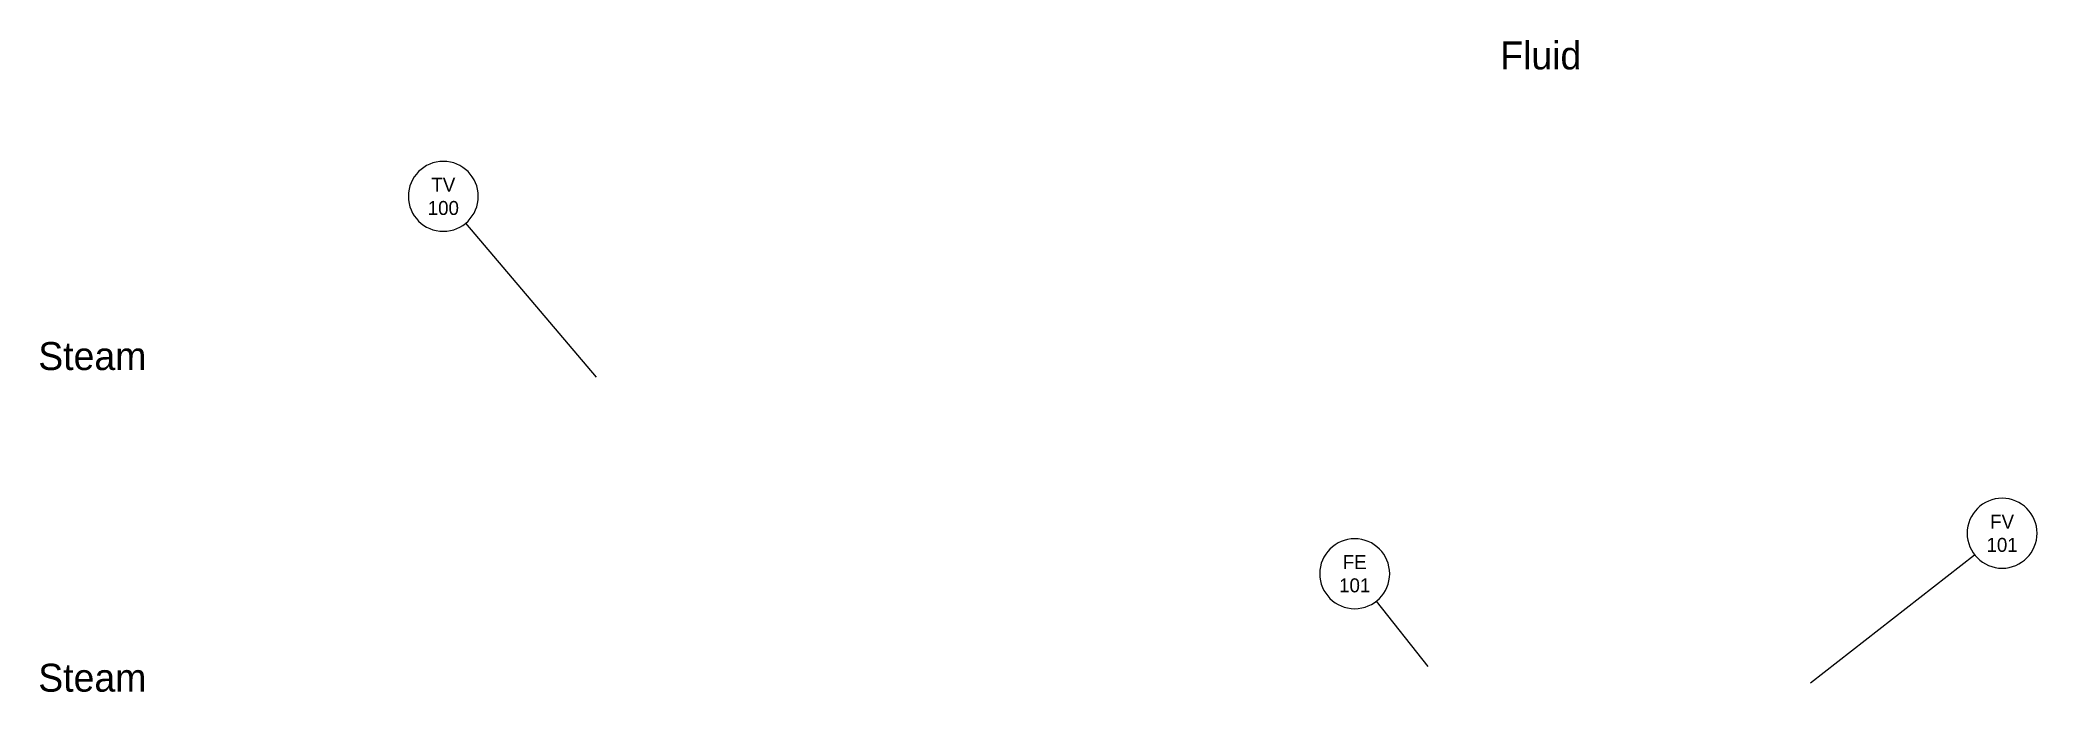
# Model space of a CAD drawing. Header units: millimetres. Extents: x 0 to 578, y 0 to 520.
# Drawn here: x 132.2 to 417.7, y 209.6 to 302.9 of the extents above; entities that cross this region are included whole.
import ezdxf
from ezdxf.enums import TextEntityAlignment as Align

# ---------------------------------------------------------------- set-up
doc = ezdxf.new("R2010")
doc.units = ezdxf.units.MM
doc.layers.get('0').update_dxf_attribs({"color": 250})
doc.layers.add('Text', color=7, linetype='Continuous')
doc.dimstyles.new('ISO-25', dxfattribs={"dimtxt": 2.5, "dimasz": 2.5, "dimexe": 1.25, "dimexo": 0.625, "dimtad": 1, "dimtxsty": 'Standard', "dimcen": 2.5, "dimadec": 0, "dimazin": 0, "dimtfac": 1, "dimtmove": 0, "dimatfit": 3, "dimfxl": 1, "dimarcsym": 0})

msp = doc.modelspace()

# ---------------------------------------------------------------- texts
at = {"layer": 'Text', "color": 250}
for s, p in [('Fluid', (341, 298.7)), ('Steam', (132, 255.7)), ('Steam', (132, 209.7))]:
    msp.add_text(s, height=4, dxfattribs=at).set_placement(p)

# ---------------------------------------------------------------- blocks, each defined once
blk = doc.blocks.new('*U106')
at = {"color": 0, "linetype": 'ByBlock', "lineweight": -2}
for start, end in [(0, 180), (180, 0)]:
    blk.add_arc((0, 0), 0.25, start, end, dxfattribs=at)
blk.add_wipeout([(-0.102, 0.149), (0.107, 0.151), (0.107, 0.024), (-0.102, 0.024)], dxfattribs=at)
blk.add_wipeout([(-0.118, -0.024), (0.122, -0.024), (0.122, -0.155), (-0.118, -0.155)], dxfattribs=at)
for tag, p in [('#(TargetObject.Type)', (0, 0.083)), ('#(TargetObject.LoopNumber)', (0, -0.083))]:
    blk.add_attdef(tag, text='', height=0.1, dxfattribs=at).set_placement(p, align=Align.MIDDLE_CENTER)
blk = doc.blocks.new('*U108')
at = {"color": 0, "linetype": 'ByBlock', "lineweight": -2}
for start, end in [(0, 180), (180, 0)]:
    blk.add_arc((0, 0), 0.25, start, end, dxfattribs=at)
blk.add_wipeout([(-0.12, 0.149), (0.125, 0.151), (0.125, 0.024), (-0.12, 0.024)], dxfattribs=at)
blk.add_wipeout([(-0.127, -0.024), (0.131, -0.024), (0.131, -0.155), (-0.127, -0.155)], dxfattribs=at)
for tag, p in [('#(TargetObject.Type)', (0, 0.083)), ('#(TargetObject.LoopNumber)', (0, -0.083))]:
    blk.add_attdef(tag, text='', height=0.1, dxfattribs=at).set_placement(p, align=Align.MIDDLE_CENTER)
blk = doc.blocks.new('*U113')
at = {"color": 0, "linetype": 'ByBlock', "lineweight": -2}
for start, end in [(0, 180), (180, 0)]:
    blk.add_arc((0, 0), 0.25, start, end, dxfattribs=at)
blk.add_wipeout([(-0.12, 0.149), (0.125, 0.151), (0.125, 0.024), (-0.12, 0.024)], dxfattribs=at)
blk.add_wipeout([(-0.118, -0.024), (0.122, -0.024), (0.122, -0.155), (-0.118, -0.155)], dxfattribs=at)
for tag, p in [('#(TargetObject.Type)', (0, 0.083)), ('#(TargetObject.LoopNumber)', (0, -0.083))]:
    blk.add_attdef(tag, text='', height=0.1, dxfattribs=at).set_placement(p, align=Align.MIDDLE_CENTER)

# ---------------------------------------------------------------- block references
at = {"layer": 'Text', "linetype": 'ByBlock', "xscale": 20, "yscale": 20, "zscale": 20}
for name, p, values in [('*U108', (189.91, 280.54), {'#(TargetObject.Type)': 'TV', '#(TargetObject.LoopNumber)': '100'}), ('*U113', (412.75, 232.36), {'#(TargetObject.Type)': 'FV', '#(TargetObject.LoopNumber)': '101'}), ('*U106', (320.2, 226.57), {'#(TargetObject.Type)': 'FE', '#(TargetObject.LoopNumber)': '101'})]:
    msp.add_blockref(name, p, dxfattribs=at).add_auto_attribs(values)

msp.set_redraw_order([(e.dxf.handle, doc.entitydb.next_handle()) for e in msp.query("TEXT MTEXT ATTDEF DIMENSION ARC_DIMENSION")])  # texts and dimensions are drawn at this point

# ---------------------------------------------------------------- next in the draw order: leaders
at = {"layer": 'Text', "linetype": 'ByBlock', "has_arrowhead": 0}
for points in [[(211.82, 254.7), (193.15, 276.73)], [(385.38, 210.95), (408.81, 229.28)], [(330.68, 213.32), (323.3, 222.65)]]:
    msp.add_leader(points, dimstyle='ISO-25', dxfattribs=at)

doc.saveas('drawing.dxf')
